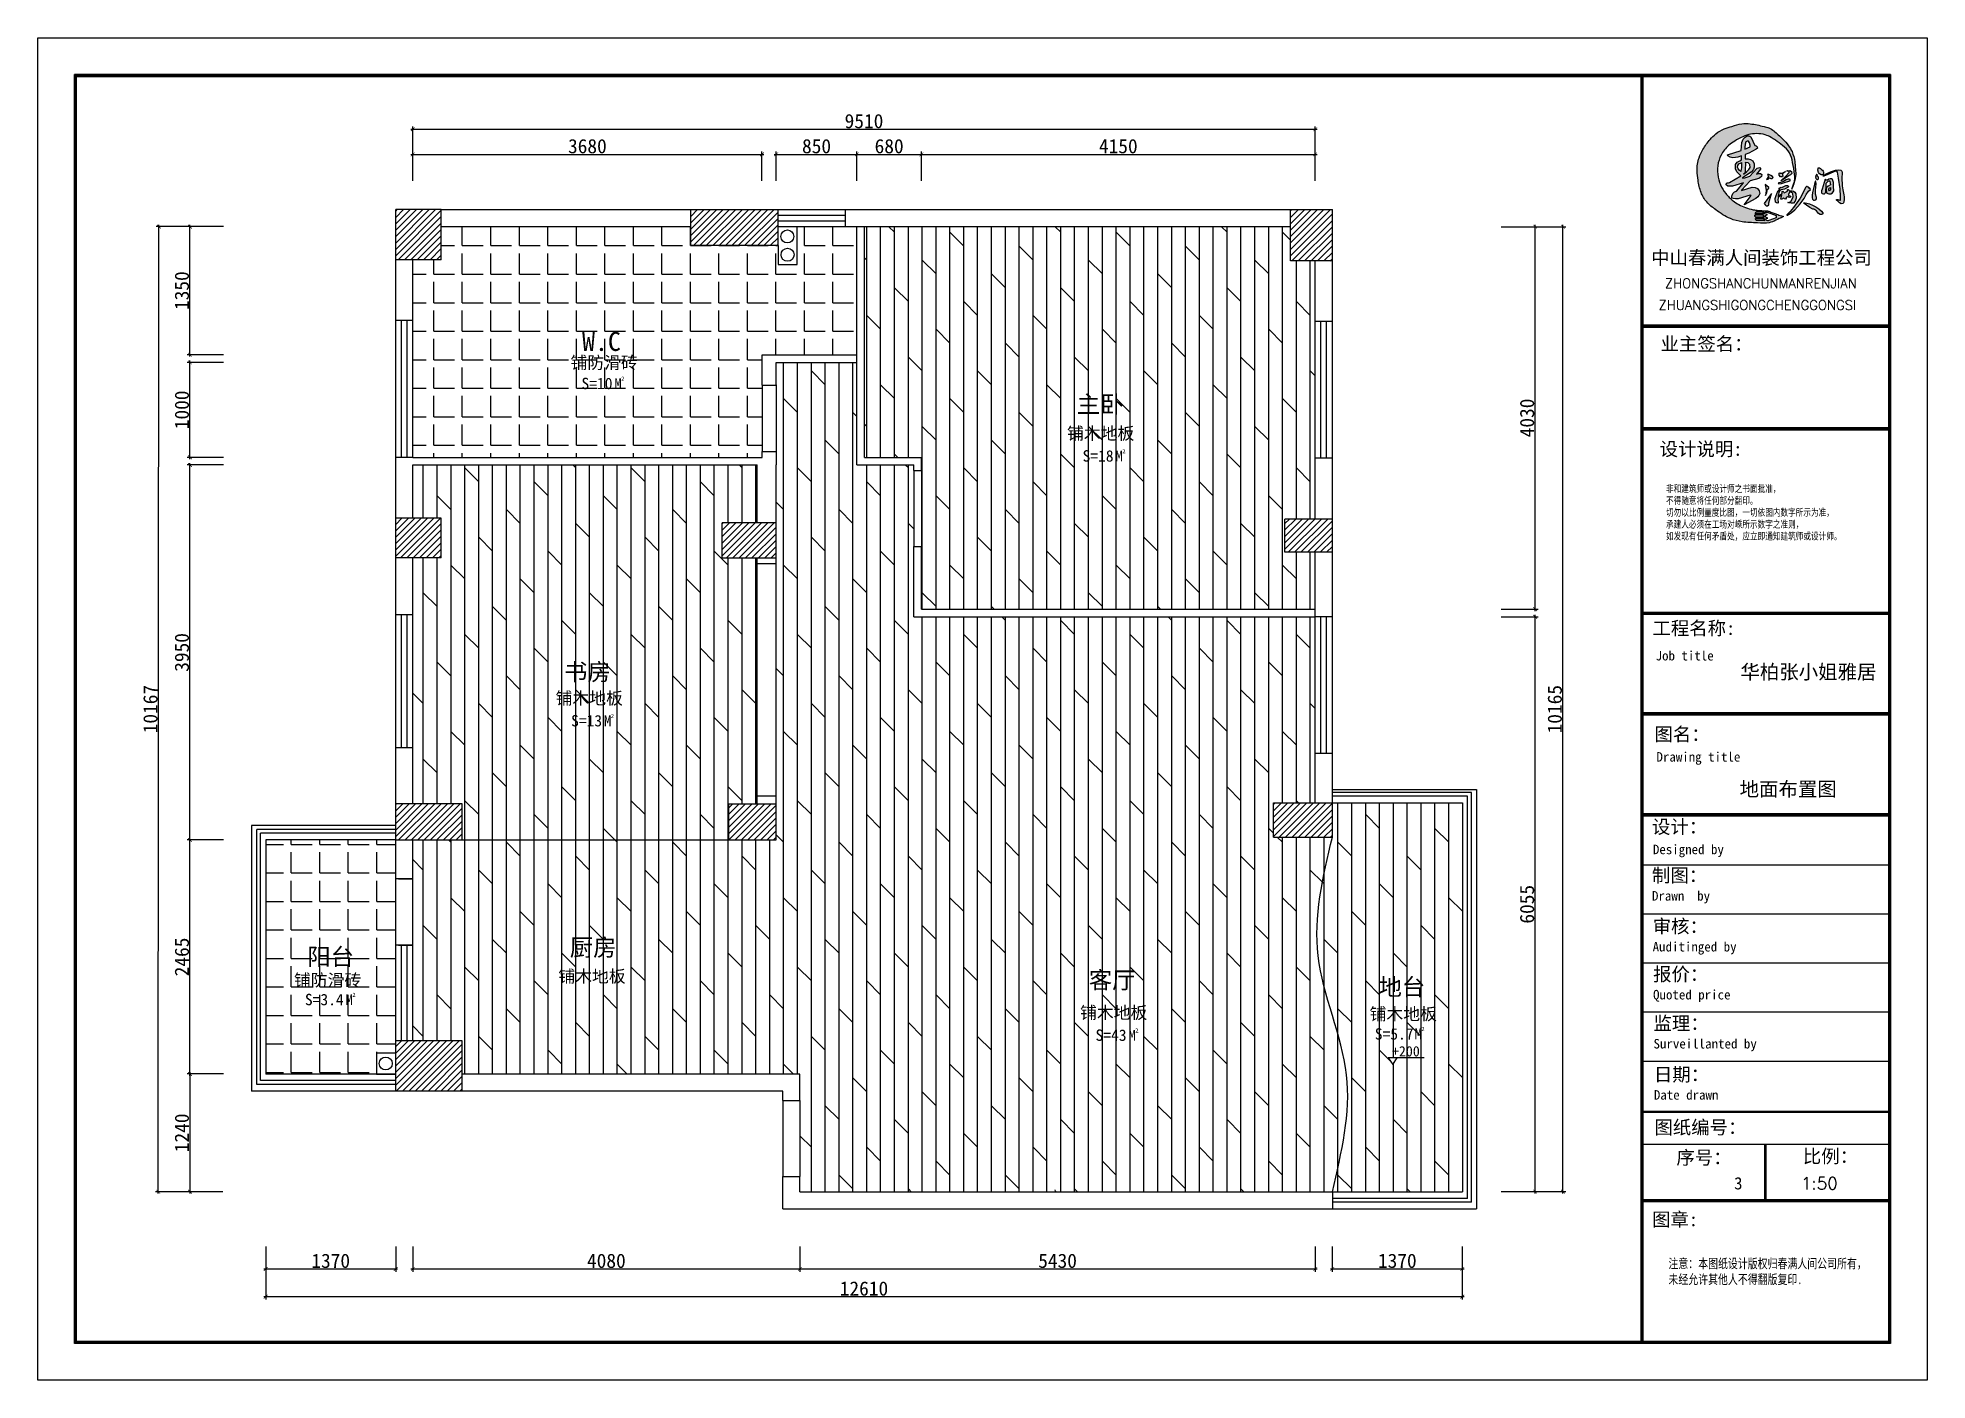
# Model space of a CAD drawing. Header units: millimetres. Extents: x 71641 to 191108, y -23091 to 29972.
# Drawn here: x 111463 to 131374, y -1139 to 13003 of the extents above; entities that cross this region are included whole.
import ezdxf

# ---------------------------------------------------------------- set-up
doc = ezdxf.new("R2010")
doc.units = ezdxf.units.MM
doc.layers.add('00', color=1, linetype='Continuous')
doc.layers.add('家', color=1, linetype='Continuous')
doc.styles.add('2121212', font='SIMFANG.TTF', dxfattribs={"height": 180})
doc.styles.add('50', font='SimSun.ttf', dxfattribs={"height": 150})
doc.styles.add('60', font='SimSun.ttf', dxfattribs={"height": 180})
doc.styles.add('ROMAND', font='romand.shx', dxfattribs={"height": 100})
doc.styles.get("Standard").update_dxf_attribs({"font": 'SimSun.ttf', "height": 150})
doc.styles.add('STYLE-50B', font='SimSun.ttf', dxfattribs={"width": 0.766, "height": 150})
doc.dimstyles.new('50', dxfattribs={"dimscale": 0, "dimtxt": 150, "dimasz": 40, "dimexe": 30, "dimexo": 30, "dimgap": 10, "dimtad": 1, "dimdec": 0, "dimzin": 4, "dimdsep": 46, "dimtxsty": '50', "dimblk": 'ARCHTICK', "dimcen": 40, "dimdle": 20, "dimclrd": 8, "dimclre": 8, "dimclrt": 2, "dimadec": 0, "dimazin": 0, "dimtfac": 1, "dimtdec": 0, "dimtmove": 2, "dimatfit": 3, "dimldrblk": 'DOT', "dimfxl": 0, "dimtolj": 1, "dimtzin": 0, "dimlwd": -1, "dimarcsym": 0})
pattern_1 = [(45, (24429.47, 31906.157), (-33.67596, 33.67596), [])]
pattern_2 = [(0, (0, 0), (0, 300.355), [218.44, -81.915]), (90, (0, 0), (-300.355, 2e-14), [218.44, -81.915])]

msp = doc.modelspace()

# ---------------------------------------------------------------- texts
at = {"color": 8, "insert": (117199, 9903.8), "char_height": 200, "width": 1348.118, "attachment_point": 1}
msp.add_mtext('{\\f宋体|b0|i0|c134|p2;\\C2;W.C}', dxfattribs=at)
at = {"attachment_point": 1}
for s, insert, char_height, width in [('{\\f宋体|b0|i0|c134|p2;\\C2;铺防滑砖}', (117077.1, 9646.3, 0), 130, 2366.703), ('{\\fSimSun|b0|i0|c134|p2;\\C2;主卧}', (122413, 9232.5, 0), 180, 1146.095), ('{\\f宋体|b0|i0|c134|p2;\\C2;铺木地板}', (122309.7, 8900.4, 0), 130, 2366.703), ('{\\fSimSun|b0|i0|c134|p2;\\C2;书房}', (117010.3, 6413.1, 0), 180, 1146.095), ('{\\f宋体|b0|i0|c134|p2;\\C2;铺木地板}', (116919.7, 6110.9, 0), 130, 2366.703), ('{\\fSimSun|b0|i0|c134|p2;\\C2;阳台}', (114304.7, 3412.1), 180, 1146.095), ('{\\fSimSun|b0|i0|c134|p2;\\C2;厨房}', (117070.2, 3510.5), 180, 1146.095), ('{\\f宋体|b0|i0|c134|p2;\\C2;铺木地板}', (116949, 3181, 0), 130, 2366.703), ('{\\f宋体|b0|i0|c134|p2;\\C2;客厅}', (122539.8, 3166.5), 180, 1146.095), ('{\\f宋体|b0|i0|c134|p2;\\C2;铺防滑砖}', (114162.8, 3140, 0), 130, 2366.703), ('{\\fSimSun|b0|i0|c134|p2;\\C2;地台}', (125592.7, 3094.3, 0), 180, 1146.095), ('{\\f宋体|b0|i0|c134|p2;\\C2;铺木地板}', (122446.6, 2798.2, 0), 130, 2366.703), ('{\\f宋体|b0|i0|c134|p2;\\C2;铺木地板}', (125498.2, 2785.1, 0), 130, 2366.703)]:
    msp.add_mtext(s, dxfattribs=dict(at, insert=insert, char_height=char_height, width=width))
at = {"color": 2, "char_height": 120, "attachment_point": 6, "style": '50'}
for s, insert in [('S=10', (117519.6, 9360.5)), ('S=18', (122800, 8597.1, 0)), ('S=13', (117410, 5807.7, 0)), ('S=3.4', (114686.6, 2870.2)), ('S=43', (122936.9, 2494.9, 0)), ('S=5.7', (125961.3, 2508.1, 0))]:
    msp.add_mtext(s, dxfattribs=dict(at, insert=insert))
at = {"color": 2, "insert": (126027.2, 2380.4), "char_height": 108, "width": 653.62, "attachment_point": 3, "style": '60'}
msp.add_mtext('+200', dxfattribs=at)
at = {"layer": '00', "color": 8, "lineweight": -2, "style": 'ROMAND'}
for s, p in [('ZHONGSHANCHUNMANRENJIAN', (128609.7, 10365.4)), ('ZHUANGSHIGONGCHENGGONGSI', (128543.2, 10136.7))]:
    msp.add_text(s, height=101.26, dxfattribs=at).set_placement(p)
at = {"layer": '00', "color": 8, "lineweight": -2, "attachment_point": 1, "style": '2121212'}
for s, insert, char_height, width in [('{\\f宋体|b0|i0|c134|p2;中山春满人间装饰工程公司}', (128464.8, 10757.2, 0), 142.12, 2652.368), ('{\\f宋体|b0|i0|c134|p2;业主签名：}', (128564.1, 9849.5, 0), 142.12, 2109.278), ('{\\f宋体|b0|i0|c134|p2;设计说明:}', (128554.8, 8741.8, 0), 142.12, 2109.278), ('{\\f宋体|b0|i0|c134|p2;工程名称:}', (128478.9, 6854.1, 0), 142.12, 2109.278), ('{\\f宋体|b0|i0|c134|p2;Job title}', (128512.5, 6543.4, 0), 100, 2109.278), ('{\\fSimSun|b0|i0|c134|p2;\\C2;华柏张小姐雅居}', (129406.6, 6397.9, 0), 150, 2109.278), ('{\\f宋体|b0|i0|c134|p2;图名：}', (128500.1, 5736.8, 0), 142.12, 2109.278), ('{\\f宋体|b0|i0|c134|p2;Drawing title}', (128521.3, 5477.9, 0), 100, 2109.278), ('{\\fSimSun|b0|i0|c134|p2;\\C2;地面布置图}', (129397.9, 5163.3, 0), 150, 2109.278), ('{\\f宋体|b0|i0|c134|p2;设计：}', (128474.2, 4762.2, 0), 142.12, 2109.278), ('{\\f宋体|b0|i0|c134|p2;Designed by}', (128483.5, 4502.7, 0), 100, 2109.278), ('{\\f宋体|b0|i0|c134|p2;制图：\\P\\H0.7036x;Drawn  by}', (128473.9, 4250.6, 0), 142.12, 2109.278), ('{\\f宋体|b0|i0|c134|p2;审核：\\P\\H0.7036x;Auditinged by }', (128481.1, 3714.4, 0), 142.12, 2109.278), ('{\\f宋体|b0|i0|c134|p2;报价：\\P\\H0.7036x;Quoted price}', (128485.5, 3209.4, 0), 142.12, 2109.278), ('{\\f宋体|b0|i0|c134|p2;监理：\\P\\H0.7036x;Surveillanted by}', (128490.2, 2692.6, 0), 142.12, 2109.278), ('{\\f宋体|b0|i0|c134|p2;日期：\\P\\H0.7036x;Date drawn}', (128493.9, 2153.6, 0), 142.12, 2109.278), ('{\\f宋体|b0|i0|c134|p2;图纸编号：}', (128499.6, 1596.3, 0), 142.12, 2109.278), ('{\\f宋体|b0|i0|c134|p2;序号：}', (128731.4, 1277.9, 0), 142.12, 2109.278), ('{\\f宋体|b0|i0|c134|p2;比例：}', (130063.8, 1291.9, 0), 142.12, 2109.278), ('{\\C2;3}', (129340.1, 1000.5), 129.2, 697.333), ('{\\Fromand.shx;\\C2;1:50}', (130044.2, 1000.5), 129.2, 697.333), ('{\\f宋体|b0|i0|c134|p2;图章\\f宋体|b0|i0|c0|p2;:}', (128474.4, 625.4, 0), 142.12, 2109.278)]:
    msp.add_mtext(s, dxfattribs=dict(at, insert=insert, char_height=char_height, width=width))
at = {"layer": '家', "color": 8, "lineweight": -2, "width": 2109.278, "attachment_point": 1, "style": 'STYLE-50B'}
for s, insert, char_height in [('非和建筑师或设计师之书面批准，\\P不得随意将任何部分翻印。\\P切勿以比例量度比图，一切依图内数字所示为准，\\P承建人必须在工场对嵊所示数字之准则，\\P如发现有任何矛盾处，应立即通知建筑师或设计师。', (128621.6, 8290.6, 0), 75), ('注意：本图纸设计版权归春满人间公司所有，未经允许其他人不得翻版复印{\\f宋体|b0|i0|c0|p2;.}', (128647.5, 140.7, 0), 100)]:
    msp.add_mtext(s, dxfattribs=dict(at, insert=insert, char_height=char_height))

# ---------------------------------------------------------------- blocks, each defined once
blk = doc.blocks.new('_ARCHTICK')
at = {"color": 0, "linetype": 'ByBlock', "const_width": 0.15}
blk.add_lwpolyline([(-0.5, -0.5), (0.5, 0.5)], dxfattribs=at)
blk = doc.blocks.new('*D53')
at = {"color": 8, "lineweight": -2}
for p, q in [((113419, 8503), (113037, 8503)), ((113419, 4553), (113037, 4553))]:
    blk.add_line(p, q, dxfattribs=at)
at = {"color": 8}
blk.add_line((113067, 4533), (113067, 8523), dxfattribs=at)
at = {"layer": 'Defpoints', "color": 0}
for p in [(113067, 8503), (113449, 8503), (113449, 4553)]:
    blk.add_point(p, dxfattribs=at)
at = {"color": 8, "xscale": 40, "yscale": 40, "zscale": 40}
for p, rotation in [((113067, 8503), 90), ((113067, 4553), 270)]:
    blk.add_blockref('_ARCHTICK', p, dxfattribs=dict(at, rotation=rotation))
at = {"color": 2, "insert": (112982, 6528), "char_height": 150, "attachment_point": 5, "rotation": 90, "style": '50'}
blk.add_mtext('\\A1;3950', dxfattribs=at)
blk = doc.blocks.new('_Dot')
at = {"color": 0, "linetype": 'ByBlock', "lineweight": -2}
blk.add_line((-0.5, 0), (-1, 0), dxfattribs=at)
at = {"color": 0, "linetype": 'ByBlock', "const_width": 0.5}
blk.add_lwpolyline([(-0.25, 0, 1), (0.25, 0, 1)], format="xyb", close=True, dxfattribs=at)
blk = doc.blocks.new('DOT')
at = {"color": 0, "linetype": 'ByBlock'}
blk.add_line((-0.5, 0), (-1, 0), dxfattribs=at)
at = {"color": 0, "linetype": 'ByBlock', "const_width": 0.5}
blk.add_lwpolyline([(-0.25, 0, 1), (0.25, 0, 1)], format="xyb", close=True, dxfattribs=at)
blk = doc.blocks.new('*D41')
at = {"color": 8, "lineweight": -2}
for p, q in [((126883, 11013), (127565, 11013)), ((126883, 848), (127565, 848))]:
    blk.add_line(p, q, dxfattribs=at)
at = {"color": 8}
blk.add_line((127535, 828), (127535, 11033), dxfattribs=at)
at = {"layer": 'Defpoints', "color": 0}
for p in [(126853, 11013), (127535, 11013), (126853, 848)]:
    blk.add_point(p, dxfattribs=at)
at = {"color": 8, "xscale": 40, "yscale": 40, "zscale": 40}
for p, rotation in [((127535, 11013), 90), ((127535, 848), 270)]:
    blk.add_blockref('_ARCHTICK', p, dxfattribs=dict(at, rotation=rotation))
at = {"color": 2, "insert": (127450, 5930), "char_height": 150, "attachment_point": 5, "rotation": 90, "style": '50'}
blk.add_mtext('\\A1;10165', dxfattribs=at)
blk = doc.blocks.new('*D40')
at = {"color": 8, "lineweight": -2}
for p, q in [((126883, 6903), (127273, 6903)), ((126883, 848), (127273, 848))]:
    blk.add_line(p, q, dxfattribs=at)
at = {"color": 8}
blk.add_line((127243, 828), (127243, 6923), dxfattribs=at)
at = {"layer": 'Defpoints', "color": 0}
for p in [(126853, 6903), (127243, 6903), (126853, 848)]:
    blk.add_point(p, dxfattribs=at)
at = {"color": 8, "xscale": 40, "yscale": 40, "zscale": 40}
for p, rotation in [((127243, 6903), 90), ((127243, 848), 270)]:
    blk.add_blockref('_ARCHTICK', p, dxfattribs=dict(at, rotation=rotation))
at = {"color": 2, "insert": (127158, 3875), "char_height": 150, "attachment_point": 5, "rotation": 90, "style": '50'}
blk.add_mtext('\\A1;6055', dxfattribs=at)
blk = doc.blocks.new('*D39')
at = {"color": 8, "lineweight": -2}
for p, q in [((113419, 11014), (112710, 11015)), ((113412, 847), (112703, 847))]:
    blk.add_line(p, q, dxfattribs=at)
at = {"color": 8}
blk.add_line((112733, 827), (112740, 11034), dxfattribs=at)
at = {"layer": 'Defpoints', "color": 0}
for p in [(112740, 11014), (113449, 11014), (113442, 847)]:
    blk.add_point(p, dxfattribs=at)
at = {"color": 8, "xscale": 40, "yscale": 40, "zscale": 40}
for p, rotation in [((112740, 11014), 89.96048899156521), ((112733, 847), 269.9604889915652)]:
    blk.add_blockref('_ARCHTICK', p, dxfattribs=dict(at, rotation=rotation))
at = {"color": 2, "insert": (112651, 5931), "char_height": 150, "attachment_point": 5, "rotation": 89.9605, "style": '50'}
blk.add_mtext('\\A1;10167', dxfattribs=at)
blk = doc.blocks.new('*D42')
at = {"color": 8, "lineweight": -2}
for p, q in [((113865, 270), (113865, -289)), ((126475, 270), (126475, -289))]:
    blk.add_line(p, q, dxfattribs=at)
at = {"color": 8}
blk.add_line((126495, -259), (113845, -259), dxfattribs=at)
at = {"layer": 'Defpoints', "color": 0}
for p in [(113865, 300), (126475, 300), (113865, -259)]:
    blk.add_point(p, dxfattribs=at)
at = {"color": 8, "xscale": 40, "yscale": 40, "zscale": 40}
for p, rotation in [((113865, -259), 179.9999999999972), ((126475, -259), 359.9999999999972)]:
    blk.add_blockref('_ARCHTICK', p, dxfattribs=dict(at, rotation=rotation))
at = {"color": 2, "insert": (120170, -174), "char_height": 150, "attachment_point": 5, "style": '50'}
blk.add_mtext('\\A1;12610', dxfattribs=at)
blk = doc.blocks.new('*D44')
at = {"color": 8, "lineweight": -2}
for p, q in [((115415, 270), (115415, 3)), ((119495, 270), (119495, 3))]:
    blk.add_line(p, q, dxfattribs=at)
at = {"color": 8}
blk.add_line((115395, 33), (119515, 33), dxfattribs=at)
at = {"layer": 'Defpoints', "color": 0}
for p in [(115415, 300), (119495, 300), (119495, 33)]:
    blk.add_point(p, dxfattribs=at)
at = {"color": 8, "xscale": 40, "yscale": 40, "zscale": 40, "rotation": 180}
blk.add_blockref('_ARCHTICK', (115415, 33), dxfattribs=at)
at = {"color": 8, "xscale": 40, "yscale": 40, "zscale": 40}
blk.add_blockref('_ARCHTICK', (119495, 33), dxfattribs=at)
at = {"color": 2, "insert": (117455, 118), "char_height": 150, "attachment_point": 5, "style": '50'}
blk.add_mtext('\\A1;4080', dxfattribs=at)
blk = doc.blocks.new('*D38')
at = {"color": 8, "lineweight": -2}
for p, q in [((113419, 4553), (113037, 4553)), ((113419, 2088), (113037, 2088))]:
    blk.add_line(p, q, dxfattribs=at)
at = {"color": 8}
blk.add_line((113067, 2068), (113067, 4573), dxfattribs=at)
at = {"layer": 'Defpoints', "color": 0}
for p in [(113067, 4553), (113449, 4553), (113449, 2088)]:
    blk.add_point(p, dxfattribs=at)
at = {"color": 8, "xscale": 40, "yscale": 40, "zscale": 40}
for p, rotation in [((113067, 4553), 90), ((113067, 2088), 270)]:
    blk.add_blockref('_ARCHTICK', p, dxfattribs=dict(at, rotation=rotation))
at = {"color": 2, "insert": (112982, 3320), "char_height": 150, "attachment_point": 5, "rotation": 90, "style": '50'}
blk.add_mtext('\\A1;2465', dxfattribs=at)
blk = doc.blocks.new('*D46')
at = {"color": 8, "lineweight": -2}
for p, q in [((113419, 2087), (113037, 2087)), ((113412, 847), (113037, 847))]:
    blk.add_line(p, q, dxfattribs=at)
at = {"color": 8}
blk.add_line((113067, 2107), (113067, 827), dxfattribs=at)
at = {"layer": 'Defpoints', "color": 0}
for p in [(113449, 2087), (113067, 847), (113442, 847)]:
    blk.add_point(p, dxfattribs=at)
at = {"color": 8, "xscale": 40, "yscale": 40, "zscale": 40}
for p, rotation in [((113067, 2087), 90), ((113067, 847), 270)]:
    blk.add_blockref('_ARCHTICK', p, dxfattribs=dict(at, rotation=rotation))
at = {"color": 2, "insert": (112982, 1467), "char_height": 150, "attachment_point": 5, "rotation": 90, "style": '50'}
blk.add_mtext('\\A1;1240', dxfattribs=at)
blk = doc.blocks.new('*D45')
at = {"color": 8, "lineweight": -2}
for p, q in [((113865, 270), (113865, 3)), ((115235, 270), (115235, 3))]:
    blk.add_line(p, q, dxfattribs=at)
at = {"color": 8}
blk.add_line((113845, 33), (115255, 33), dxfattribs=at)
at = {"layer": 'Defpoints', "color": 0}
for p in [(113865, 300), (115235, 300), (115235, 33)]:
    blk.add_point(p, dxfattribs=at)
at = {"color": 8, "xscale": 40, "yscale": 40, "zscale": 40, "rotation": 180}
blk.add_blockref('_ARCHTICK', (113865, 33), dxfattribs=at)
at = {"color": 8, "xscale": 40, "yscale": 40, "zscale": 40}
blk.add_blockref('_ARCHTICK', (115235, 33), dxfattribs=at)
at = {"color": 2, "insert": (114550, 118), "char_height": 150, "attachment_point": 5, "style": '50'}
blk.add_mtext('\\A1;1370', dxfattribs=at)
blk = doc.blocks.new('*D47')
at = {"color": 8, "lineweight": -2}
for p, q in [((119495, 270), (119495, 3)), ((124925, 270), (124925, 3))]:
    blk.add_line(p, q, dxfattribs=at)
at = {"color": 8}
blk.add_line((119475, 33), (124945, 33), dxfattribs=at)
at = {"layer": 'Defpoints', "color": 0}
for p in [(119495, 300), (124925, 300), (124925, 33)]:
    blk.add_point(p, dxfattribs=at)
at = {"color": 8, "xscale": 40, "yscale": 40, "zscale": 40, "rotation": 180}
blk.add_blockref('_ARCHTICK', (119495, 33), dxfattribs=at)
at = {"color": 8, "xscale": 40, "yscale": 40, "zscale": 40}
blk.add_blockref('_ARCHTICK', (124925, 33), dxfattribs=at)
at = {"color": 2, "insert": (122210, 118), "char_height": 150, "attachment_point": 5, "style": '50'}
blk.add_mtext('\\A1;5430', dxfattribs=at)
blk = doc.blocks.new('*D43')
at = {"color": 8, "lineweight": -2}
for p, q in [((125105, 270), (125105, 3)), ((126475, 270), (126475, 3))]:
    blk.add_line(p, q, dxfattribs=at)
at = {"color": 8}
blk.add_line((125085, 33), (126495, 33), dxfattribs=at)
at = {"layer": 'Defpoints', "color": 0}
for p in [(125105, 300), (126475, 300), (126475, 33)]:
    blk.add_point(p, dxfattribs=at)
at = {"color": 8, "xscale": 40, "yscale": 40, "zscale": 40, "rotation": 180}
blk.add_blockref('_ARCHTICK', (125105, 33), dxfattribs=at)
at = {"color": 8, "xscale": 40, "yscale": 40, "zscale": 40}
blk.add_blockref('_ARCHTICK', (126475, 33), dxfattribs=at)
at = {"color": 2, "insert": (125790, 118), "char_height": 150, "attachment_point": 5, "style": '50'}
blk.add_mtext('\\A1;1370', dxfattribs=at)
blk = doc.blocks.new('*D51')
at = {"color": 8}
blk.add_line((115395, 12039), (124945, 12039), dxfattribs=at)
at = {"color": 8, "lineweight": -2}
for p, q in [((115415, 11496), (115415, 12069)), ((124925, 11496), (124925, 12069))]:
    blk.add_line(p, q, dxfattribs=at)
at = {"layer": 'Defpoints', "color": 0}
for p in [(124925, 12039), (115415, 11466), (124925, 11466)]:
    blk.add_point(p, dxfattribs=at)
at = {"color": 8, "xscale": 40, "yscale": 40, "zscale": 40, "rotation": 180}
blk.add_blockref('_ARCHTICK', (115415, 12039), dxfattribs=at)
at = {"color": 8, "xscale": 40, "yscale": 40, "zscale": 40}
blk.add_blockref('_ARCHTICK', (124925, 12039), dxfattribs=at)
at = {"color": 2, "insert": (120170, 12124), "char_height": 150, "attachment_point": 5, "style": '50'}
blk.add_mtext('\\A1;9510', dxfattribs=at)
blk = doc.blocks.new('*D50')
at = {"color": 8}
blk.add_line((115395, 11775), (119115, 11775), dxfattribs=at)
at = {"color": 8, "lineweight": -2}
for p, q in [((115415, 11496), (115415, 11805)), ((119095, 11496), (119095, 11805))]:
    blk.add_line(p, q, dxfattribs=at)
at = {"layer": 'Defpoints', "color": 0}
for p in [(119095, 11775), (115415, 11466), (119095, 11466)]:
    blk.add_point(p, dxfattribs=at)
at = {"color": 8, "xscale": 40, "yscale": 40, "zscale": 40, "rotation": 180}
blk.add_blockref('_ARCHTICK', (115415, 11775), dxfattribs=at)
at = {"color": 8, "xscale": 40, "yscale": 40, "zscale": 40}
blk.add_blockref('_ARCHTICK', (119095, 11775), dxfattribs=at)
at = {"color": 2, "insert": (117255, 11860), "char_height": 150, "attachment_point": 5, "style": '50'}
blk.add_mtext('\\A1;3680', dxfattribs=at)
blk = doc.blocks.new('*D49')
at = {"color": 8}
blk.add_line((120755, 11775), (124945, 11775), dxfattribs=at)
at = {"color": 8, "lineweight": -2}
for p, q in [((120775, 11526), (120775, 11805)), ((124925, 11496), (124925, 11805))]:
    blk.add_line(p, q, dxfattribs=at)
at = {"layer": 'Defpoints', "color": 0}
for p in [(124925, 11775), (120775, 11496), (124925, 11466)]:
    blk.add_point(p, dxfattribs=at)
at = {"color": 8, "xscale": 40, "yscale": 40, "zscale": 40, "rotation": 180}
blk.add_blockref('_ARCHTICK', (120775, 11775), dxfattribs=at)
at = {"color": 8, "xscale": 40, "yscale": 40, "zscale": 40}
blk.add_blockref('_ARCHTICK', (124925, 11775), dxfattribs=at)
at = {"color": 2, "insert": (122850, 11860), "char_height": 150, "attachment_point": 5, "style": '50'}
blk.add_mtext('\\A1;4150', dxfattribs=at)
blk = doc.blocks.new('*D48')
at = {"color": 8}
blk.add_line((120075, 11775), (120795, 11775), dxfattribs=at)
at = {"color": 8, "lineweight": -2}
for p, q in [((120095, 11496), (120095, 11805)), ((120775, 11496), (120775, 11805))]:
    blk.add_line(p, q, dxfattribs=at)
at = {"layer": 'Defpoints', "color": 0}
for p in [(120775, 11775), (120095, 11466), (120775, 11466)]:
    blk.add_point(p, dxfattribs=at)
at = {"color": 8, "xscale": 40, "yscale": 40, "zscale": 40, "rotation": 180}
blk.add_blockref('_ARCHTICK', (120095, 11775), dxfattribs=at)
at = {"color": 8, "xscale": 40, "yscale": 40, "zscale": 40}
blk.add_blockref('_ARCHTICK', (120775, 11775), dxfattribs=at)
at = {"color": 2, "insert": (120435, 11860), "char_height": 150, "attachment_point": 5, "style": '50'}
blk.add_mtext('\\A1;680', dxfattribs=at)
blk = doc.blocks.new('*D52')
at = {"color": 8}
blk.add_line((119225, 11775), (120115, 11775), dxfattribs=at)
at = {"color": 8, "lineweight": -2}
for p, q in [((119245, 11496), (119245, 11805)), ((120095, 11496), (120095, 11805))]:
    blk.add_line(p, q, dxfattribs=at)
at = {"layer": 'Defpoints', "color": 0}
for p in [(120095, 11775), (119245, 11466), (120095, 11466)]:
    blk.add_point(p, dxfattribs=at)
at = {"color": 8, "xscale": 40, "yscale": 40, "zscale": 40, "rotation": 180}
blk.add_blockref('_ARCHTICK', (119245, 11775), dxfattribs=at)
at = {"color": 8, "xscale": 40, "yscale": 40, "zscale": 40}
blk.add_blockref('_ARCHTICK', (120095, 11775), dxfattribs=at)
at = {"color": 2, "insert": (119670, 11860), "char_height": 150, "attachment_point": 5, "style": '50'}
blk.add_mtext('\\A1;850', dxfattribs=at)
blk = doc.blocks.new('errerer')
at = {"lineweight": -2}
h = blk.add_hatch(color=8, dxfattribs=at)
edge = h.paths.add_edge_path()
edge.add_spline(control_points=[(171486, 68737), (171467, 68746), (171423, 68767), (171344, 68819), (171262, 68901), (171214, 68977), (171196, 69017), (171195, 69019)], knot_values=[22078.908695, 22078.908695, 22078.908695, 22078.908695, 22412.037046, 22864.417059, 23573.352389, 24248.663515, 24278.339872, 24278.339872, 24278.339872, 24278.339872], degree=3, periodic=0)
edge.add_line((171195, 69019), (170931, 68989))
edge.add_spline(control_points=[(170931, 68989), (170936, 68965), (170956, 68897), (171020, 68790), (171154, 68684), (171300, 68586), (171426, 68553), (171480, 68546), (171485, 68545)], knot_values=[12526.980967, 12526.980967, 12526.980967, 12526.980967, 12912.76376, 13656.443057, 14467.926065, 15619.199217, 16432.672519, 16505.49519, 16505.49519, 16505.49519, 16505.49519], degree=3, periodic=0)
edge.add_line((171485, 68545), (171486, 68737))
edge = h.paths.add_edge_path()
edge.add_spline(control_points=[(171195, 69019), (171178, 69060), (171154, 69151), (171162, 69292), (171203, 69396), (171239, 69445), (171248, 69456)], knot_values=[24278.339872, 24278.339872, 24278.339872, 24278.339872, 24990.75798, 25753.853245, 26502.771788, 26725.483087, 26725.483087, 26725.483087, 26725.483087], degree=3, periodic=0)
edge.add_line((171248, 69456), (171073, 69595))
edge.add_spline(control_points=[(171073, 69595), (171071, 69593), (171034, 69552), (170977, 69477), (170916, 69344), (170894, 69209), (170912, 69085), (170924, 69017), (170931, 68989)], knot_values=[9052.726852, 9052.726852, 9052.726852, 9052.726852, 9101.944213, 9929.860353, 10544.164147, 11423.717054, 12065.484855, 12526.980967, 12526.980967, 12526.980967, 12526.980967], degree=3, periodic=0)
edge.add_line((170931, 68989), (171195, 69019))
edge = h.paths.add_edge_path()
edge.add_spline(control_points=[(171248, 69456), (171273, 69488), (171329, 69540), (171404, 69584), (171477, 69621), (171552, 69653), (171652, 69666), (171717, 69658), (171747, 69650)], knot_values=[26725.483087, 26725.483087, 26725.483087, 26725.483087, 27368.223838, 27920.784045, 28117.800611, 28678.884262, 29205.082751, 29708.300033, 29708.300033, 29708.300033, 29708.300033], degree=3, periodic=0)
edge.add_line((171747, 69650), (171772, 69746))
edge.add_spline(control_points=[(171772, 69746), (171764, 69748), (171697, 69763), (171598, 69788), (171458, 69792), (171352, 69753), (171238, 69725), (171145, 69670), (171094, 69619), (171073, 69595)], knot_values=[5035.937639, 5035.937639, 5035.937639, 5035.937639, 5168.823273, 6115.22021, 6678.484335, 7362.56903, 7901.570556, 8555.150084, 9052.726852, 9052.726852, 9052.726852, 9052.726852], degree=3, periodic=0)
edge.add_line((171073, 69595), (171248, 69456))
edge = h.paths.add_edge_path()
edge.add_spline(control_points=[(171747, 69650), (171753, 69649), (171784, 69640), (171834, 69619), (171906, 69571), (171987, 69510), (172082, 69425), (172112, 69287), (172131, 69183), (172137, 69111), (172135, 69068), (172130, 69039), (172090, 68942), (172100, 68962), (172113, 68990), (172134, 69050), (172154, 69142), (172143, 69228), (172137, 69326), (172112, 69422), (172056, 69519), (171992, 69586), (171911, 69662), (171845, 69725), (171785, 69743), (171772, 69746)], knot_values=[29708.300033, 29708.300033, 29708.300033, 29708.300033, 29797.016202, 30219.334531, 30576.066107, 31166.961224, 31854.609826, 32527.805429, 33346.145394, 33558.688985, 33686.826136, 33998.293275, 34349.980564, 34349.980564, 34349.980564, 34833.989407, 35367.457213, 35826.6748, 36215.832047, 36925.939156, 37388.482191, 37988.741176, 38391.375961, 39174.849041, 39385.918203, 39385.918203, 39385.918203, 39385.918203], degree=3, periodic=0)
edge.add_line((171772, 69746), (171747, 69650))
h = blk.add_hatch(color=8, dxfattribs=at)
h.paths.add_polyline_path([(171606, 69317), (171579, 69336), (171549, 69343), (171511, 69343), (171509, 69400), (171554, 69415), (171648, 69464), (171664, 69476), (171662, 69497), (171650, 69507), (171632, 69511), (171582, 69620), (171570, 69630), (171554, 69634), (171535, 69632), (171509, 69617), (171483, 69591), (171469, 69549), (171462, 69500), (171461, 69448), (171287, 69393), (171291, 69381), (171320, 69363), (171353, 69356), (171386, 69360), (171419, 69365), (171462, 69381), (171462, 69329), (171442, 69320), (171409, 69301), (171389, 69273), (171386, 69246), (171388, 69218), (171403, 69181), (171433, 69148), (171455, 69128), (171313, 69044), (171299, 69041), (171282, 69039), (171270, 69029), (171270, 69013), (171291, 68999), (171310, 68996), (171327, 68996), (171348, 68999), (171488, 69041), (171398, 68933), (171376, 68928), (171353, 68906), (171341, 68871), (171341, 68848), (171358, 68840), (171386, 68838), (171421, 68838), (171573, 68883), (171586, 68881), (171587, 68878), (171499, 68762), (171645, 68843), (171669, 68864), (171683, 68880), (171693, 68904), (171688, 68939), (171664, 68968), (171634, 68982), (171598, 68985), (171462, 68944), (171462, 68946), (171572, 69065), (171683, 69096), (171697, 69103), (171716, 69119), (171719, 69145), (171705, 69159), (171684, 69159), (171653, 69148), (171704, 69213), (171705, 69226), (171695, 69232), (171678, 69230), (171662, 69226), (171568, 69124), (171504, 69105), (171474, 69100), (171474, 69103), (171528, 69138), (171584, 69176), (171613, 69209), (171625, 69239), (171625, 69278)])
h.paths.add_polyline_path([(171570, 69272), (171572, 69235), (171554, 69209), (171525, 69181), (171507, 69166), (171501, 69157), (171487, 69148), (171507, 69166), (171509, 69169), (171511, 69192), (171513, 69301), (171513, 69299), (171549, 69291)], flags=16)
h.paths.add_polyline_path([(171462, 69233), (171461, 69209), (171455, 69192), (171454, 69185), (171433, 69199), (171421, 69218), (171414, 69239), (171417, 69258), (171431, 69278), (171457, 69292), (171464, 69298)], flags=16)
h.paths.add_polyline_path([(171507, 69464), (171506, 69492), (171509, 69528), (171520, 69559), (171533, 69565), (171551, 69565), (171565, 69547), (171572, 69514), (171573, 69493)], flags=16)
h = blk.add_hatch(color=8, dxfattribs=at)
h.paths.add_polyline_path([(172061, 69063), (172078, 69067), (172080, 69079), (172078, 69081), (172064, 69088), (172052, 69088), (172028, 69079), (171995, 69058), (171955, 69044), (171941, 69041), (171934, 69041), (171929, 69037), (171934, 69029), (171969, 69031), (172009, 69043)])
h.paths.add_polyline_path([(172021, 69121), (171960, 69065), (171973, 69069), (172066, 69133), (172084, 69140), (172099, 69159), (172096, 69185), (172075, 69195), (172044, 69191), (172037, 69187), (172066, 69185), (172066, 69169)])
h.paths.add_polyline_path([(171955, 69117), (171973, 69114), (171983, 69115), (171985, 69129), (171981, 69140), (171983, 69152), (171993, 69162), (172021, 69185), (171976, 69164), (171969, 69162), (171953, 69162), (171946, 69166), (171938, 69161), (171940, 69135)])
h.paths.add_polyline_path([(171834, 69133), (171809, 69145), (171792, 69145), (171802, 69128), (171804, 69119), (171780, 69084), (171799, 69088), (171818, 69105), (171835, 69093), (171849, 69093), (171861, 69102), (171863, 69109), (171855, 69122)])
h.paths.add_polyline_path([(171761, 69017), (171761, 69015), (171775, 68949), (171775, 68939), (171773, 68913), (171766, 68878), (171783, 68916), (171792, 68958), (171806, 68965), (171809, 68973), (171808, 68980)])
h.paths.add_polyline_path([(171750, 68779), (171764, 68762), (171775, 68750), (171790, 68748), (171808, 68760), (171808, 68786), (171841, 68907)])
h.paths.add_polyline_path([(172054, 68987), (172059, 68999), (172044, 69006), (172023, 69006), (171997, 68992), (171973, 68982), (171964, 68985), (171938, 68973), (171941, 68965), (171952, 68958), (171948, 68952), (171940, 68951), (171920, 68923), (171900, 68880), (171891, 68842), (171893, 68795), (171907, 68786), (171922, 68784), (171929, 68789), (171927, 68805), (171924, 68819), (171926, 68854), (171973, 68890), (171966, 68859), (171960, 68833), (171973, 68835), (171981, 68836), (171995, 68852), (172007, 68836), (172023, 68833), (172031, 68840), (172026, 68850), (172033, 68855), (172045, 68862), (172051, 68868), (172059, 68859), (172070, 68854), (172085, 68857), (172089, 68864), (172084, 68871), (172075, 68874), (172056, 68881), (172059, 68894), (172070, 68920), (172092, 68920), (172111, 68904), (172117, 68861), (172106, 68833), (172087, 68805), (172068, 68795), (172051, 68791), (172061, 68786), (172090, 68781), (172122, 68784), (172144, 68810), (172155, 68847), (172151, 68902), (172139, 68921), (172120, 68933), (172104, 68939), (172071, 68939), (172066, 68947), (172054, 68956), (172044, 68954), (172044, 68949), (172044, 68935), (172004, 68914), (172000, 68923), (171985, 68935), (171979, 68930), (171979, 68923), (171979, 68906), (171945, 68883), (171927, 68866), (171929, 68878), (171934, 68913), (171950, 68942), (171964, 68952), (172005, 68959)])
h = blk.add_hatch(color=8, dxfattribs=at)
h.paths.add_polyline_path([(172162, 68785), (172122, 68729), (172077, 68677), (172041, 68639), (172038, 68637), (172035, 68633), (172044, 68632), (172059, 68639), (172090, 68659), (172137, 68700), (172173, 68736), (172207, 68776), (172255, 68842), (172283, 68893), (172312, 68934), (172334, 68954), (172332, 68960), (172306, 68986), (172298, 68989), (172294, 68992), (172285, 68992), (172278, 68987), (172272, 68979), (172243, 68917), (172204, 68848)])
h.paths.add_polyline_path([(172323, 68773), (172289, 68781), (172267, 68785), (172252, 68785), (172252, 68782), (172255, 68779), (172287, 68757), (172328, 68728), (172366, 68708), (172378, 68706), (172388, 68701), (172410, 68684), (172439, 68654), (172456, 68639), (172471, 68638), (172480, 68639), (172490, 68647), (172491, 68660), (172476, 68680), (172440, 68713), (172405, 68737), (172363, 68759)])
h.paths.add_polyline_path([(172358, 68852), (172363, 68835), (172374, 68822), (172387, 68821), (172402, 68827), (172411, 68837), (172411, 68853), (172401, 68898), (172398, 68938), (172405, 68988), (172409, 69021), (172409, 69037), (172405, 69052), (172401, 69060), (172397, 69063), (172393, 69061), (172385, 69024), (172374, 68967), (172366, 68935), (172358, 68890)])
h.paths.add_polyline_path([(172438, 69106), (172432, 69115), (172422, 69126), (172423, 69136), (172421, 69142), (172417, 69146), (172411, 69143), (172409, 69138), (172404, 69131), (172399, 69116), (172403, 69095), (172414, 69083), (172428, 69082), (172439, 69091)])
h.paths.add_polyline_path([(172436, 69171), (172449, 69153), (172470, 69142), (172485, 69140), (172497, 69145), (172501, 69158), (172501, 69179), (172497, 69187), (172487, 69201), (172473, 69208), (172463, 69220), (172451, 69229), (172441, 69230), (172441, 69228), (172434, 69229), (172431, 69222), (172430, 69199)])
h.paths.add_polyline_path([(172691, 69100), (172709, 68966), (172716, 68868), (172715, 68822), (172706, 68819), (172683, 68828), (172669, 68829), (172660, 68827), (172685, 68804), (172701, 68785), (172724, 68773), (172747, 68777), (172759, 68794), (172762, 68834), (172761, 68864), (172757, 68888), (172743, 68951), (172738, 69002), (172733, 69108), (172736, 69158), (172736, 69179), (172731, 69189), (172718, 69198), (172691, 69203), (172652, 69201), (172589, 69180), (172525, 69149), (172499, 69133), (172492, 69125), (172504, 69126), (172526, 69134), (172652, 69187), (172663, 69188), (172669, 69188), (172676, 69173)])
h.paths.add_polyline_path([(172535, 69034), (172543, 69045), (172561, 69061), (172570, 69065), (172577, 69065), (172582, 69059), (172586, 69034), (172588, 69013), (172559, 68999), (172538, 68982), (172533, 68967), (172533, 68938), (172544, 68911), (172569, 68899), (172593, 68901), (172614, 68914), (172629, 68940), (172628, 68992), (172625, 69042), (172613, 69082), (172601, 69090), (172586, 69091), (172569, 69085), (172549, 69075), (172537, 69068), (172532, 69078), (172527, 69083), (172520, 69081), (172518, 69078), (172515, 69069), (172510, 69043), (172485, 68960), (172477, 68940), (172475, 68925), (172477, 68915), (172485, 68905), (172500, 68902), (172514, 68902), (172523, 68909), (172528, 68925), (172530, 68952), (172533, 68979)])
h.paths.add_polyline_path([(172572, 68974), (172566, 68963), (172569, 68950), (172574, 68940), (172581, 68942), (172587, 68952), (172589, 68966), (172588, 68981)], flags=17)
h = blk.add_hatch(color=8, dxfattribs=at)
edge = h.paths.add_edge_path()
edge.add_spline(control_points=[(171485, 68545), (171544, 68538), (171652, 68538), (171834, 68520), (171921, 68585), (171998, 68614), (171942, 68630), (171917, 68640), (171857, 68661), (171820, 68678), (171780, 68688), (171733, 68687), (171673, 68691), (171598, 68700), (171536, 68717), (171495, 68733), (171486, 68737)], knot_values=[16505.49519, 16505.49519, 16505.49519, 16505.49519, 17462.307767, 18254.424733, 19263.770823, 19286.294409, 19393.463502, 19769.722666, 20039.931175, 20323.71298, 20426.202415, 20700.644692, 21064.187457, 21384.09699, 21917.120996, 22078.908695, 22078.908695, 22078.908695, 22078.908695], degree=3, periodic=0)
edge.add_line((171486, 68737), (171485, 68545))
h.paths.add_polyline_path([(171633, 68620), (171632, 68631), (171638, 68636), (171744, 68632), (171743, 68629), (171742, 68621), (171742, 68617), (171746, 68606), (171636, 68610)], flags=16)
h.paths.add_polyline_path([(171640, 68590), (171751, 68587), (171751, 68582), (171750, 68578), (171751, 68573), (171753, 68569), (171756, 68565), (171760, 68562), (171658, 68565, -0.485719)], flags=16)
h.paths.add_polyline_path([(171641, 68650, -0.499354), (171660, 68674), (171745, 68674), (171746, 68674), (171746, 68674), (171742, 68670), (171738, 68667), (171737, 68655), (171738, 68648, -0.17168), (171737, 68648)], flags=16)
h.paths.add_polyline_path([(171753, 68653), (171754, 68661), (171759, 68666), (171765, 68670), (171774, 68671), (171783, 68671), (171786, 68671), (171900, 68627), (171900, 68598), (171808, 68562), (171801, 68560), (171797, 68560), (171785, 68562), (171776, 68568), (171771, 68577), (171773, 68585), (171780, 68590), (171798, 68595), (171771, 68604), (171763, 68609), (171759, 68617), (171761, 68625), (171767, 68629), (171779, 68634), (171790, 68639), (171758, 68648)], flags=16)
at = {"color": 8, "lineweight": -2}
for points in [[(171287, 69393), (171461, 69448), (171462, 69500), (171469, 69549), (171483, 69591), (171509, 69617), (171535, 69632), (171554, 69634), (171570, 69630), (171582, 69620), (171632, 69511), (171650, 69507), (171662, 69497), (171664, 69476), (171648, 69464), (171554, 69415), (171509, 69400), (171511, 69343), (171549, 69343), (171579, 69336), (171606, 69317), (171625, 69278), (171625, 69239), (171613, 69209), (171584, 69176), (171528, 69138), (171474, 69103), (171474, 69100), (171504, 69105), (171568, 69124), (171662, 69226), (171678, 69230), (171695, 69232), (171705, 69226), (171704, 69213), (171653, 69148), (171684, 69159), (171705, 69159), (171719, 69145), (171716, 69119), (171697, 69103), (171683, 69096), (171572, 69065), (171462, 68946), (171462, 68944), (171598, 68985), (171634, 68982), (171664, 68968), (171688, 68939), (171693, 68904), (171683, 68880), (171669, 68864), (171645, 68843), (171499, 68762), (171587, 68878), (171586, 68881), (171573, 68883), (171421, 68838), (171386, 68838), (171358, 68840), (171341, 68848), (171341, 68871), (171353, 68906), (171376, 68928), (171398, 68933), (171488, 69041), (171348, 68999), (171327, 68996), (171310, 68996), (171291, 68999), (171270, 69013), (171270, 69029), (171282, 69039), (171299, 69041), (171313, 69044), (171455, 69128), (171433, 69148), (171403, 69181), (171388, 69218), (171386, 69246), (171389, 69273), (171409, 69301), (171442, 69320), (171462, 69329), (171462, 69381), (171419, 69365), (171386, 69360), (171353, 69356), (171320, 69363), (171291, 69381)], [(171507, 69464), (171573, 69493), (171572, 69514), (171565, 69547), (171551, 69565), (171533, 69565), (171520, 69559), (171509, 69528), (171506, 69492)], [(171464, 69298), (171462, 69233), (171461, 69209), (171455, 69192), (171454, 69185), (171433, 69199), (171421, 69218), (171414, 69239), (171417, 69258), (171431, 69278), (171457, 69292)], [(171513, 69301), (171511, 69192), (171509, 69169), (171501, 69157), (171487, 69148), (171525, 69181), (171554, 69209), (171572, 69235), (171570, 69272), (171549, 69291), (171513, 69299)], [(171792, 69145), (171802, 69128), (171804, 69119), (171780, 69084), (171799, 69088), (171818, 69105), (171835, 69093), (171849, 69093), (171861, 69102), (171863, 69109), (171855, 69122), (171834, 69133), (171809, 69145)], [(172078, 69081), (172064, 69088), (172052, 69088), (172028, 69079), (171995, 69058), (171955, 69044), (171941, 69041), (171934, 69041), (171929, 69037), (171934, 69029), (171969, 69031), (172009, 69043), (172061, 69063), (172078, 69067), (172080, 69079)], [(172021, 69185), (171993, 69162), (171983, 69152), (171981, 69140), (171985, 69129), (171983, 69115), (171973, 69114), (171955, 69117), (171940, 69135), (171938, 69161), (171946, 69166), (171953, 69162), (171969, 69162), (171976, 69164)], [(172037, 69190), (172075, 69195), (172096, 69185), (172099, 69159), (172084, 69140), (172066, 69133), (171973, 69069), (171960, 69065), (172021, 69121), (172066, 69169), (172066, 69181), (172063, 69185), (172037, 69187), (172045, 69192)], [(172393, 69061), (172385, 69024), (172374, 68967), (172366, 68935), (172358, 68890), (172358, 68852), (172363, 68835), (172374, 68822), (172387, 68821), (172402, 68827), (172411, 68837), (172411, 68853), (172401, 68898), (172398, 68938), (172405, 68988), (172409, 69021), (172409, 69037), (172405, 69052), (172401, 69060), (172397, 69063)], [(172411, 69145), (172409, 69138), (172404, 69131), (172399, 69116), (172403, 69095), (172414, 69083), (172428, 69082), (172439, 69091), (172438, 69106), (172432, 69115), (172422, 69126), (172423, 69136), (172421, 69142), (172417, 69146), (172412, 69144)], [(172441, 69230), (172451, 69229), (172463, 69220), (172473, 69208), (172487, 69201), (172497, 69187), (172501, 69179), (172501, 69158), (172497, 69145), (172485, 69140), (172470, 69142), (172449, 69153), (172436, 69171), (172430, 69199), (172431, 69222), (172434, 69229), (172441, 69228)], [(172520, 69081), (172518, 69078), (172515, 69069), (172510, 69043), (172485, 68960), (172477, 68940), (172475, 68925), (172477, 68915), (172485, 68905), (172500, 68902), (172514, 68902), (172523, 68909), (172528, 68925), (172530, 68952), (172533, 68979), (172535, 69034), (172543, 69045), (172561, 69061), (172570, 69065), (172577, 69065), (172582, 69059), (172586, 69034), (172588, 69013), (172559, 68999), (172538, 68982), (172533, 68967), (172533, 68938), (172544, 68911), (172569, 68899), (172593, 68901), (172614, 68914), (172629, 68940), (172628, 68992), (172625, 69042), (172613, 69082), (172601, 69090), (172586, 69091), (172569, 69085), (172549, 69075), (172537, 69068), (172532, 69078), (172527, 69083)], [(172492, 69124), (172499, 69133), (172525, 69149), (172589, 69180), (172652, 69201), (172691, 69203), (172718, 69198), (172731, 69189), (172736, 69179), (172736, 69158), (172733, 69108), (172738, 69002), (172743, 68951), (172757, 68888), (172761, 68864), (172762, 68834), (172759, 68794), (172747, 68777), (172724, 68773), (172701, 68785), (172685, 68804), (172660, 68827), (172669, 68829), (172683, 68828), (172706, 68819), (172715, 68822), (172716, 68868), (172709, 68966), (172691, 69100), (172676, 69173), (172669, 69188), (172663, 69188), (172652, 69187), (172526, 69134), (172504, 69126), (172491, 69124)], [(171841, 68907), (171750, 68779), (171764, 68762), (171775, 68750), (171790, 68748), (171808, 68760), (171808, 68786)], [(171761, 69015), (171775, 68949), (171775, 68939), (171773, 68913), (171766, 68878), (171783, 68916), (171792, 68958), (171806, 68965), (171809, 68973), (171808, 68980), (171761, 69017)], [(172051, 68791), (172068, 68795), (172087, 68805), (172106, 68833), (172117, 68861), (172111, 68904), (172092, 68920), (172070, 68920), (172059, 68894), (172056, 68881), (172075, 68874), (172084, 68871), (172089, 68864), (172085, 68857), (172070, 68854), (172059, 68859), (172051, 68868), (172045, 68862), (172033, 68855), (172026, 68850), (172031, 68840), (172023, 68833), (172007, 68836), (171995, 68852), (171981, 68836), (171973, 68835), (171960, 68833), (171966, 68859), (171973, 68890), (171926, 68854), (171924, 68819), (171927, 68805), (171929, 68789), (171922, 68784), (171907, 68786), (171893, 68795), (171891, 68842), (171900, 68880), (171920, 68923), (171940, 68951), (171948, 68952), (171952, 68958), (171941, 68965), (171938, 68973), (171964, 68985), (171973, 68982), (171997, 68992), (172023, 69006), (172044, 69006), (172059, 68999), (172054, 68987), (172005, 68959), (171964, 68952), (171950, 68942), (171934, 68913), (171929, 68878), (171927, 68866), (171945, 68883), (171979, 68906), (171979, 68923), (171979, 68930), (171985, 68935), (172000, 68923), (172004, 68914), (172044, 68935), (172044, 68949), (172044, 68954), (172054, 68956), (172066, 68947), (172071, 68939), (172104, 68939), (172120, 68933), (172139, 68921), (172151, 68902), (172155, 68847), (172144, 68810), (172122, 68784), (172090, 68781), (172061, 68786)], [(172330, 68962), (172306, 68986), (172298, 68989), (172294, 68992), (172285, 68992), (172278, 68987), (172272, 68979), (172243, 68917), (172204, 68848), (172162, 68785), (172122, 68729), (172077, 68677), (172041, 68639), (172038, 68637), (172035, 68633), (172044, 68632), (172059, 68639), (172090, 68659), (172137, 68700), (172173, 68736), (172207, 68776), (172255, 68842), (172283, 68893), (172312, 68934), (172334, 68954), (172331, 68964), (172315, 68978)], [(172588, 68981), (172589, 68966), (172587, 68952), (172581, 68942), (172574, 68940), (172569, 68950), (172566, 68963), (172572, 68974), (172588, 68981)], [(171744, 68632), (171743, 68625), (171742, 68617), (171746, 68606), (171636, 68610), (171633, 68620), (171632, 68631), (171638, 68636)], [(171744, 68632), (171638, 68636), (171635, 68633), (171632, 68631), (171632, 68623), (171634, 68615), (171636, 68610), (171746, 68606), (171744, 68611), (171742, 68617), (171742, 68621), (171743, 68629)], [(171751, 68587), (171640, 68590), (171639, 68584), (171640, 68579), (171643, 68573), (171648, 68569), (171654, 68566), (171760, 68562), (171756, 68565), (171753, 68569), (171751, 68573), (171750, 68578), (171751, 68582), (171751, 68587)], [(171746, 68674), (171742, 68670), (171738, 68667), (171737, 68661), (171737, 68655), (171738, 68648), (171641, 68650), (171641, 68655), (171642, 68661), (171645, 68667), (171652, 68672), (171660, 68674)], [(171900, 68627), (171900, 68598), (171808, 68562), (171801, 68560), (171797, 68560), (171785, 68562), (171776, 68568), (171771, 68577), (171773, 68585), (171780, 68590), (171798, 68595), (171771, 68604), (171763, 68609), (171759, 68617), (171761, 68625), (171767, 68629), (171779, 68634), (171790, 68639), (171758, 68648), (171753, 68653), (171754, 68661), (171759, 68666), (171765, 68670), (171774, 68671), (171783, 68671), (171786, 68671), (171900, 68627)], [(172252, 68785), (172267, 68785), (172289, 68781), (172323, 68773), (172363, 68759), (172405, 68737), (172440, 68713), (172476, 68680), (172491, 68660), (172490, 68647), (172480, 68639), (172471, 68638), (172456, 68639), (172439, 68654), (172410, 68684), (172388, 68701), (172378, 68706), (172366, 68708), (172328, 68728), (172287, 68757), (172255, 68779), (172252, 68782)]]:
    blk.add_lwpolyline(points, close=True, dxfattribs=at)
for points in [[(171760, 68562), (171658, 68565, -0.485719), (171640, 68590), (171751, 68587), (171750, 68578), (171753, 68569)], [(171746, 68674), (171660, 68674, 0.499354), (171641, 68650), (171737, 68648, 0.17168), (171738, 68648), (171737, 68655), (171738, 68667), (171746, 68674)]]:
    blk.add_lwpolyline(points, format="xyb", close=True, dxfattribs=at)
at = {"color": 8, "lineweight": -2, "start_tangent": (0.425577, 0.904922), "end_tangent": (0.425577, 0.904922)}
blk.add_spline([(172100, 68962), (172131, 69048), (172149, 69146), (172144, 69233), (172137, 69305), (172102, 69434), (172058, 69509), (171983, 69594), (171928, 69646), (171810, 69734), (171748, 69752), (171573, 69786), (171467, 69786), (171343, 69753), (171246, 69722), (171140, 69660), (171067, 69588), (170975, 69463), (170927, 69357), (170901, 69194), (170914, 69074), (170952, 68919), (171023, 68799), (171138, 68699), (171324, 68587), (171471, 68547), (171664, 68534), (171813, 68536), (171988, 68610), (171992, 68612), (171974, 68621), (171907, 68643), (171859, 68661), (171809, 68680), (171791, 68685), (171739, 68688), (171671, 68692), (171611, 68700), (171514, 68726), (171430, 68765), (171359, 68812), (171264, 68906), (171198, 69014), (171162, 69148), (171170, 69292), (171223, 69422), (171335, 69540), (171424, 69594), (171457, 69611), (171555, 69649), (171653, 69662), (171764, 69646), (171837, 69615), (171893, 69579), (171982, 69512), (172071, 69418), (172109, 69297), (172134, 69145), (172137, 69105), (172136, 69081), (172122, 69024), (172100, 68962)], degree=3, dxfattribs=at)
blk = doc.blocks.new('12')
at = {"color": 2, "lineweight": -3, "attachment_point": 6, "style": '50'}
for s, insert, char_height in [('M', (141331, 97189), 130), ('2', (141364, 97248), 50)]:
    blk.add_mtext(s, dxfattribs=dict(at, insert=insert, char_height=char_height))
blk = doc.blocks.new('*D354')
at = {"color": 8, "lineweight": -2}
for p, q in [((113419, 11014), (113037, 11014)), ((113419, 9664), (113037, 9664))]:
    blk.add_line(p, q, dxfattribs=at)
at = {"color": 8}
blk.add_line((113067, 9644), (113067, 11034), dxfattribs=at)
at = {"layer": 'Defpoints', "color": 0}
for p in [(113067, 11014), (113449, 11014), (113449, 9664)]:
    blk.add_point(p, dxfattribs=at)
at = {"color": 8, "xscale": 40, "yscale": 40, "zscale": 40}
for p, rotation in [((113067, 11014), 90), ((113067, 9664), 270)]:
    blk.add_blockref('_ARCHTICK', p, dxfattribs=dict(at, rotation=rotation))
at = {"color": 2, "insert": (112982, 10339), "char_height": 150, "attachment_point": 5, "rotation": 90, "style": '50'}
blk.add_mtext('\\A1;1350', dxfattribs=at)
blk = doc.blocks.new('*D355')
at = {"color": 8, "lineweight": -2}
for p, q in [((113419, 9583), (113037, 9583)), ((113419, 8583), (113037, 8583))]:
    blk.add_line(p, q, dxfattribs=at)
at = {"color": 8}
blk.add_line((113067, 8563), (113067, 9603), dxfattribs=at)
at = {"layer": 'Defpoints', "color": 0}
for p in [(113067, 9583), (113449, 9583), (113449, 8583)]:
    blk.add_point(p, dxfattribs=at)
at = {"color": 8, "xscale": 40, "yscale": 40, "zscale": 40}
for p, rotation in [((113067, 9583), 90), ((113067, 8583), 270)]:
    blk.add_blockref('_ARCHTICK', p, dxfattribs=dict(at, rotation=rotation))
at = {"color": 2, "insert": (112982, 9083), "char_height": 150, "attachment_point": 5, "rotation": 90, "style": '50'}
blk.add_mtext('\\A1;1000', dxfattribs=at)
blk = doc.blocks.new('*D353')
at = {"color": 8, "lineweight": -2}
for p, q in [((126883, 11013), (127273, 11013)), ((126883, 6983), (127273, 6983))]:
    blk.add_line(p, q, dxfattribs=at)
at = {"color": 8}
blk.add_line((127243, 6963), (127243, 11033), dxfattribs=at)
at = {"layer": 'Defpoints', "color": 0}
for p in [(126853, 11013), (127243, 11013), (126853, 6983)]:
    blk.add_point(p, dxfattribs=at)
at = {"color": 8, "xscale": 40, "yscale": 40, "zscale": 40}
for p, rotation in [((127243, 11013), 90), ((127243, 6983), 270)]:
    blk.add_blockref('_ARCHTICK', p, dxfattribs=dict(at, rotation=rotation))
at = {"color": 2, "insert": (127158, 8998), "char_height": 150, "attachment_point": 5, "rotation": 90, "style": '50'}
blk.add_mtext('\\A1;4030', dxfattribs=at)

# ---------------------------------------------------------------- dimensions: what is measured, and where the dimension line sits
for p1, p2, distance, picture, middle in [((115415.5, 11466.5), (124925.5, 11466.5), 572.1, '*D51', (120170.5, 12123.6)), ((113442.3, 846.7), (113449.3, 11014), 709.4, '*D39', (112651.3, 5930.9)), ((126853, 847.7), (126853, 11013), -681.6, '*D41', (127449.6, 5930.4)), ((113449.3, 8583), (113449.3, 9583), 382, '*D355', (112982.3, 9083)), ((126475.5, 299.7), (113865.5, 299.7), 558.5, '*D42', (120170.5, -173.8))]:
    dim = msp.add_aligned_dim(p1=p1, p2=p2, distance=distance, dimstyle='50', override={"dimscale": 1, "dimldrblk": 'DOT'})
    dim.commit()
    dim.dimension.update_dxf_attribs({"geometry": picture, "text_midpoint": middle})
for base, p1, p2, picture, middle in [((119095.5, 11774.5), (115415.5, 11466.5), (119095.5, 11466.5), '*D50', (117255.5, 11859.5)), ((120095.5, 11774.5), (119245.5, 11466.5), (120095.5, 11466.5), '*D52', (119670.5, 11859.5)), ((120775.5, 11774.5), (120095.5, 11466.5), (120775.5, 11466.5), '*D48', (120435.5, 11859.5)), ((124925.5, 11774.5), (120775.5, 11496.5), (124925.5, 11466.5), '*D49', (122850.5, 11859.5)), ((115235.5, 32.8), (113865.5, 299.7), (115235.5, 299.7), '*D45', (114550.5, 117.8)), ((119495.5, 32.8), (115415.5, 299.7), (119495.5, 299.7), '*D44', (117455.5, 117.8)), ((124925.5, 32.8), (119495.5, 299.7), (124925.5, 299.7), '*D47', (122210.5, 117.8)), ((126475.5, 32.8), (125105.5, 299.7), (126475.5, 299.7), '*D43', (125790.5, 117.8))]:
    dim = msp.add_linear_dim(base=base, p1=p1, p2=p2, dimstyle='50', override={"dimscale": 1, "dimldrblk": 'DOT'})
    dim.commit()
    dim.dimension.update_dxf_attribs({"geometry": picture, "text_midpoint": middle})
for base, p1, p2, picture, middle in [((113067.3, 11014), (113449.3, 9664), (113449.3, 11014), '*D354', (112982.3, 10339)), ((127242.5, 11013), (126853, 6983), (126853, 11013), '*D353', (127157.5, 8998)), ((113067.3, 8503), (113449.3, 4553), (113449.3, 8503), '*D53', (112982.3, 6528)), ((127242.5, 6903), (126853, 847.7), (126853, 6903), '*D40', (127157.5, 3875.4)), ((113067.3, 4553), (113449.3, 2087.7), (113449.3, 4553), '*D38', (112982.3, 3320.4)), ((113067.3, 846.7), (113449.3, 2086.7), (113442.3, 846.7), '*D46', (112982.3, 1466.7))]:
    dim = msp.add_linear_dim(base=base, p1=p1, p2=p2, angle=270, dimstyle='50', override={"dimscale": 1, "dimldrblk": 'DOT'})
    dim.commit()
    dim.dimension.update_dxf_attribs({"geometry": picture, "text_midpoint": middle})

# ---------------------------------------------------------------- hatches: boundary and pattern name
h = msp.add_hatch()
h.set_pattern_fill('ANSI31', color=8, scale=15, style=0)
h.set_pattern_definition(pattern_1)
h.paths.add_polyline_path([(115715.5, 11193), (115235.5, 11193), (115235.5, 10663), (115715.5, 10663)])
h.paths.add_polyline_path([(115235.5, 7523), (115715.5, 7523), (115715.5, 7943), (115235.5, 7943)])
h.paths.add_polyline_path([(125105.5, 7583), (125105.5, 7933), (124605.5, 7933), (124605.5, 7583)])
h.paths.add_polyline_path([(125105.5, 10653), (125105.5, 11193), (124665.5, 11193), (124665.5, 10653)])
h = msp.add_hatch()
h.set_pattern_fill('ANSI31', color=8, scale=15, style=0)
h.set_pattern_definition(pattern_1)
h.paths.add_polyline_path([(118345.5, 11193), (118345.5, 10813), (119265.5, 10813), (119265.5, 11193)])
h = msp.add_hatch()
h.set_pattern_fill('ANGLE', color=8, scale=43, style=0)
h.set_pattern_definition(pattern_2)
h.paths.add_polyline_path([(119095.5, 9663), (120095.5, 9663), (120095.5, 11013), (119465.5, 11013), (119465.5, 10613), (119265.5, 10613), (119265.5, 10813), (118345.5, 10813), (118345.5, 11013), (115715.5, 11013), (115715.5, 10663), (115415.5, 10663), (115415.5, 8583), (119095.5, 8583), (119095.5, 8643), (119095.5, 9343.2)])
h.paths.add_polyline_path([(117608.1, 9379.2), (117660.2, 9379.2), (117660.2, 9442.2), (117608.1, 9442.2)], flags=24)
h.paths.add_polyline_path([(117510.2, 9276.2), (117645.1, 9276.2), (117645.1, 9438.3), (117510.2, 9438.3)], flags=24)
h.paths.add_polyline_path([(117164.3, 9450.5), (117549.6, 9450.5), (117549.6, 9270.5), (117164.3, 9270.5)], flags=24)
h.paths.add_polyline_path([(117044.6, 9678.8), (117842.7, 9678.8), (117842.7, 9439.8), (117044.6, 9439.8)], flags=24)
h.paths.add_polyline_path([(117149, 9953.8), (117663.4, 9953.8), (117663.4, 9653.8), (117149, 9653.8)], flags=24)
h = msp.add_hatch()
h.set_pattern_fill('DOLMIT', color=8, scale=23, angle=90, style=0)
h.paths.add_polyline_path([(124925.5, 6983), (124925.5, 7583), (124605.5, 7583), (124605.5, 7933), (124925.5, 7933), (124925.5, 10653), (124665.5, 10653), (124665.5, 11013), (120175.5, 11013), (120175.5, 8583), (120775.5, 8583), (120775.5, 8503), (120775.5, 8443), (120775.5, 7643), (120775.5, 6983)])
h.paths.add_polyline_path([(122888.4, 8615.8), (122940.6, 8615.8), (122940.6, 8678.8), (122888.4, 8678.8)], flags=24)
h.paths.add_polyline_path([(122790.6, 8512.9), (122925.5, 8512.9), (122925.5, 8674.9), (122790.6, 8674.9)], flags=24)
h.paths.add_polyline_path([(122277.2, 8932.9), (123075.2, 8932.9), (123075.2, 8697.4), (122277.2, 8697.4)], flags=24)
h.paths.add_polyline_path([(122446, 8687.1), (122830, 8687.1), (122830, 8507.1), (122446, 8507.1)], flags=24)
h.paths.add_polyline_path([(122368, 9277.5), (122958, 9277.5), (122958, 8953.5), (122368, 8953.5)], flags=24)
h = msp.add_hatch()
h.set_pattern_fill('DOLMIT', color=8, scale=23, angle=90, style=0)
edge = h.paths.add_edge_path()
edge.add_line((120695.5, 6903), (120695.5, 7643))
edge.add_line((120695.5, 7643), (120695.5, 8443))
edge.add_line((120695.5, 8443), (120695.5, 8503))
edge.add_line((120695.5, 8503), (120095.5, 8503))
edge.add_line((120095.5, 8503), (120095.5, 8583))
edge.add_line((120095.5, 8583), (120095.5, 9583))
edge.add_line((120095.5, 9583), (119970.5, 9583))
edge.add_line((119970.5, 9583), (119370.5, 9583))
edge.add_line((119370.5, 9583), (119245.5, 9583))
edge.add_line((119245.5, 9583), (119245.5, 9343))
edge.add_line((119245.5, 9343), (119245.5, 8643))
edge.add_line((119245.5, 8643), (119245.5, 8503))
edge.add_line((119245.5, 8503), (119245.5, 7893))
edge.add_line((119245.5, 7893), (119245.5, 7523))
edge.add_line((119245.5, 7523), (119245.5, 4933))
edge.add_line((119245.5, 4933), (119245.5, 4553))
edge.add_line((119245.5, 4553), (118745.5, 4553))
edge.add_line((118745.5, 4553), (115935.5, 4553))
edge.add_line((115935.5, 4553), (115415.5, 4553))
edge.add_line((115415.5, 4553), (115415.5, 4143))
edge.add_line((115415.5, 4143), (115415.5, 3443))
edge.add_line((115415.5, 3443), (115415.5, 2436.7))
edge.add_line((115415.5, 2436.7), (115935.5, 2436.7))
edge.add_line((115935.5, 2436.7), (115935.5, 2086.7))
edge.add_line((115935.5, 2086.7), (119495.5, 2086.7))
edge.add_line((119495.5, 2086.7), (119495.5, 1803.4))
edge.add_line((119495.5, 1803.4), (119495.5, 1006.7))
edge.add_line((119495.5, 1006.7), (119495.5, 846.7))
edge.add_line((119495.5, 846.7), (125105.5, 846.7))
edge.add_spline(control_points=[(125105.5, 846.7), (125203.5, 1260), (125403.2, 2102.2), (124806, 3313.3), (125006.4, 4162.7), (125105.5, 4583)], knot_values=[0, 0, 0, 0, 1240.7263981, 2528.4914302, 3789.7760046, 3789.7760046, 3789.7760046, 3789.7760046], degree=3, periodic=0)
edge.add_line((125105.5, 4583), (124485.5, 4583))
edge.add_line((124485.5, 4583), (124485.5, 4943))
edge.add_line((124485.5, 4943), (124925.5, 4943))
edge.add_line((124925.5, 4943), (124925.5, 6903))
edge.add_line((124925.5, 6903), (124925.5, 6903))
edge.add_line((124925.5, 6903), (120695.5, 6903))
h.paths.add_polyline_path([(123025.3, 2513.6), (123077.5, 2513.6), (123077.5, 2576.6), (123025.3, 2576.6)], flags=24)
h.paths.add_polyline_path([(122927.5, 2410.6), (123062.4, 2410.6), (123062.4, 2572.7), (122927.5, 2572.7)], flags=24)
h.paths.add_polyline_path([(116916.5, 3213.5), (117714.5, 3213.5), (117714.5, 2978.1), (116916.5, 2978.1)], flags=24)
h.paths.add_polyline_path([(122414.1, 2830.7), (123212.1, 2830.7), (123212.1, 2595.2), (122414.1, 2595.2)], flags=24)
h.paths.add_polyline_path([(122583.5, 2584.9), (122966.9, 2584.9), (122966.9, 2404.9), (122583.5, 2404.9)], flags=24)
h.paths.add_polyline_path([(117025.2, 3555.5), (117612.2, 3555.5), (117612.2, 3231.5), (117025.2, 3231.5)], flags=24)
h.paths.add_polyline_path([(122494.8, 3211.5), (123084.8, 3211.5), (123084.8, 2886.5), (122494.8, 2886.5)], flags=24)
h = msp.add_hatch()
h.set_pattern_fill('DOLMIT', color=8, scale=23, angle=90, style=0)
h.paths.add_polyline_path([(119045.5, 7463), (119045.5, 7523), (118675.5, 7523), (118675.5, 7893), (119045.5, 7893), (119045.5, 8503), (115415.5, 8503), (115415.5, 7943), (115715.5, 7943), (115715.5, 7523), (115415.5, 7523), (115415.5, 4933), (115935.5, 4933), (115935.5, 4553), (118745.5, 4553), (118745.5, 4933), (119045.5, 4933), (119045.5, 5013)])
h.paths.add_polyline_path([(117498.4, 5826.4), (117550.6, 5826.4), (117550.6, 5889.4), (117498.4, 5889.4)], flags=24)
h.paths.add_polyline_path([(117400.6, 5723.4), (117535.5, 5723.4), (117535.5, 5885.5), (117400.6, 5885.5)], flags=24)
h.paths.add_polyline_path([(116887.2, 6143.4), (117685.2, 6143.4), (117685.2, 5908), (116887.2, 5908)], flags=24)
h.paths.add_polyline_path([(117056.6, 5897.7), (117440, 5897.7), (117440, 5717.7), (117056.6, 5717.7)], flags=24)
h.paths.add_polyline_path([(116965.3, 6458.1), (117552.3, 6458.1), (117552.3, 6130.1), (116965.3, 6130.1)], flags=24)
h = msp.add_hatch()
h.set_pattern_fill('ANSI31', color=8, scale=15, style=0)
h.set_pattern_definition(pattern_1)
h.paths.add_polyline_path([(118675.5, 7893), (118675.5, 7523), (119245.5, 7523), (119245.5, 7893)])
h = msp.add_hatch()
h.set_pattern_fill('ANSI31', color=8, scale=15, style=0)
h.set_pattern_definition([(45, (20168.638, -23.496), (-33.67596, 33.67596), [])])
h.paths.add_polyline_path([(115235.5, 4933), (115235.5, 4553), (115935.5, 4553), (115935.5, 4933)])
h = msp.add_hatch()
h.set_pattern_fill('ANSI31', color=8, scale=15, style=0)
h.set_pattern_definition([(45, (37567.69, 7970.166), (-33.67596, 33.67596), [])])
h.paths.add_polyline_path([(118745.5, 4933), (118745.5, 4553), (119245.5, 4553), (119245.5, 4933)])
h = msp.add_hatch()
h.set_pattern_fill('ANSI31', color=8, scale=15, style=0)
h.set_pattern_definition([(45, (37507.69, 18842.16), (-33.67596, 33.67596), [])])
h.paths.add_polyline_path([(125105.5, 4583), (125105.5, 4909.3), (125105.5, 4943), (124485.5, 4943), (124485.5, 4583)])
h = msp.add_hatch()
h.set_pattern_fill('DOLMIT', color=8, scale=23, angle=90, style=0)
edge = h.paths.add_edge_path()
edge.add_spline(control_points=[(125105.5, 4583), (125006.4, 4162.7), (124806, 3313.3), (125403.2, 2102.2), (125203.5, 1260), (125105.5, 846.7)], knot_values=[0, 0, 0, 0, 1261.2845745, 2549.0496065, 3789.7760046, 3789.7760046, 3789.7760046, 3789.7760046], degree=3, periodic=0)
edge.add_line((125105.5, 846.7), (126475.5, 846.7))
edge.add_line((126475.5, 846.7), (126475.5, 4943))
edge.add_line((126475.5, 4943), (125105.5, 4943))
edge.add_line((125105.5, 4943), (125105.5, 4909.3))
edge.add_line((125105.5, 4909.3), (125105.5, 4583))
h.paths.add_polyline_path([(125695.2, 2257.2), (125789.4, 2257.2), (125744.3, 2187.6)], flags=16)
h.paths.add_polyline_path([(126040.6, 2529.8), (126092.8, 2529.8), (126092.8, 2592.9), (126040.6, 2592.9)], flags=24)
h.paths.add_polyline_path([(125942.8, 2426.9), (126077.7, 2426.9), (126077.7, 2589), (125942.8, 2589)], flags=24)
h.paths.add_polyline_path([(125707.4, 2407.4), (126054.2, 2407.4), (126054.2, 2245.4), (125707.4, 2245.4)], flags=24)
h.paths.add_polyline_path([(125521.9, 2598.1), (125991.3, 2598.1), (125991.3, 2418.1), (125521.9, 2418.1)], flags=24)
h.paths.add_polyline_path([(125465.7, 2817.6), (126263.7, 2817.6), (126263.7, 2582.2), (125465.7, 2582.2)], flags=24)
h.paths.add_polyline_path([(125547.7, 3139.3), (126139.7, 3139.3), (126139.7, 2815.3), (125547.7, 2815.3)], flags=24)
h = msp.add_hatch()
h.set_pattern_fill('ANGLE', color=8, scale=43, style=0)
h.set_pattern_definition(pattern_2)
h.paths.add_polyline_path([(115235.5, 4143), (115235.5, 4553), (113865.5, 4553), (113865.5, 2086.7), (115032.3, 2086.7), (115032.3, 2307.5), (115235.5, 2307.5), (115235.5, 2436.7), (115235.5, 3443)])
h.paths.add_polyline_path([(114775.1, 2888.9), (114827.2, 2888.9), (114827.2, 2952), (114775.1, 2952)], flags=24)
h.paths.add_polyline_path([(114677.2, 2786), (114812.1, 2786), (114812.1, 2948.1), (114677.2, 2948.1)], flags=24)
h.paths.add_polyline_path([(114243.3, 2960.2), (114716.6, 2960.2), (114716.6, 2780.2), (114243.3, 2780.2)], flags=24)
h.paths.add_polyline_path([(114130.3, 3172.5), (114928.4, 3172.5), (114928.4, 2933.4), (114130.3, 2933.4)], flags=24)
h.paths.add_polyline_path([(114259.7, 3457.1), (114832.7, 3457.1), (114832.7, 3133.1), (114259.7, 3133.1)], flags=24)
h = msp.add_hatch()
h.set_pattern_fill('ANSI31', color=8, scale=15, style=0)
h.set_pattern_definition([(45, (37507.69, 10790.166), (-33.67596, 33.67596), [])])
h.paths.add_polyline_path([(115935.5, 1906.7), (115935.5, 2436.7), (115235.5, 2436.7), (115235.5, 1906.7)])

# ---------------------------------------------------------------- linework, layer by layer
at = {"color": 3, "lineweight": -2}
for p, q in [((130986.8, 12615), (111850.9, 12615)), ((128358.8, -728.8), (128358.8, 12592.7)), ((128369.9, -728.8), (128369.9, 12592.7)), ((128381, -728.8), (128381, 12592.7)), ((130986.8, -751.1), (130986.8, 12615))]:
    msp.add_line(p, q, dxfattribs=at)
for p, q in [((115235.5, 4553), (115235.5, 11193)), ((115715.5, 11193), (115235.5, 11193)), ((115715.5, 11193), (125105.5, 11193)), ((115715.5, 10663), (115715.5, 11193)), ((118345.5, 10813), (118345.5, 11193)), ((119265.5, 10813), (119265.5, 11193)), ((119975.5, 11013), (119975.5, 11193)), ((124665.5, 10653), (124665.5, 11193)), ((125105.5, 4583), (125105.5, 11193)), ((118345.5, 11013), (115715.5, 11013)), ((124665.5, 11013), (119265.5, 11013)), ((119465.5, 10613), (119465.5, 11013)), ((120095.5, 8583), (120095.5, 11013)), ((119265.5, 10813), (118345.5, 10813)), ((119265.5, 10813), (119265.5, 10613)), ((115715.5, 10663), (115235.5, 10663)), ((115415.5, 8583), (115415.5, 10663)), ((119265.5, 10613), (119465.5, 10613)), ((125105.5, 10653), (124665.5, 10653)), ((124925.5, 7933), (124925.5, 10653)), ((115415.5, 10023), (115235.5, 10023)), ((125105.5, 10013), (124925.5, 10013)), ((119095.5, 9343), (119095.5, 9663)), ((119095.5, 9663), (120095.5, 9663)), ((119245.5, 9343), (119245.5, 9583)), ((119245.5, 9583), (120095.5, 9583)), ((119095.5, 9343), (119245.5, 9343)), ((115415.5, 8583), (115235.5, 8583)), ((115415.5, 8583), (119095.5, 8583)), ((119095.5, 8583), (119095.5, 8643)), ((119095.5, 8643), (119245.5, 8643)), ((119245.5, 8643), (119245.5, 8503)), ((120095.5, 8503), (120095.5, 8583)), ((120175.5, 8583), (120775.5, 8583)), ((120775.5, 8503), (120775.5, 8583)), ((125105.5, 8573), (124925.5, 8573)), ((115415.5, 8503), (119045.5, 8503)), ((115415.5, 7943), (115415.5, 8503)), ((119045.5, 7893), (119045.5, 8503)), ((119245.5, 7523), (119245.5, 8503)), ((120095.5, 8503), (120695.5, 8503)), ((120695.5, 8443), (120695.5, 8503)), ((120775.5, 8443), (120775.5, 8503)), ((115715.5, 7943), (115235.5, 7943)), ((115715.5, 7523), (115715.5, 7943)), ((118675.5, 7523), (118675.5, 7893)), ((119245.5, 7893), (118675.5, 7893)), ((124605.5, 7583), (124605.5, 7933)), ((125105.5, 7933), (124605.5, 7933)), ((125105.5, 7583), (124605.5, 7583)), ((124925.5, 4943), (124925.5, 7583)), ((115715.5, 7523), (115235.5, 7523)), ((115415.5, 4933), (115415.5, 7523)), ((118675.5, 7523), (119245.5, 7523)), ((119045.5, 7463), (119045.5, 7523)), ((119045.5, 7463), (119245.5, 7463)), ((119245.5, 7463), (119245.5, 7523)), ((115415.5, 6923), (115235.5, 6923)), ((125105.5, 6903), (124925.5, 6903)), ((115415.5, 5523), (115235.5, 5523)), ((125105.5, 5463), (124925.5, 5463)), ((125105.5, 5463), (124925.5, 5463)), ((115235.5, 4553), (115235.5, 4933)), ((115935.5, 4933), (115235.5, 4933)), ((115935.5, 4553), (115935.5, 4933)), ((118745.5, 4553), (118745.5, 4933)), ((118745.5, 4933), (119245.5, 4933)), ((118745.5, 4933), (119245.5, 4933)), ((119245.5, 4553), (119245.5, 4933)), ((124485.5, 4583), (124485.5, 4943)), ((124485.5, 4943), (125105.5, 4943)), ((125105.5, 4909.3), (125105.5, 4943)), ((124485.5, 4583), (125105.5, 4583)), ((115235.5, 4553), (115935.5, 4553)), ((115235.5, 4143), (115235.5, 4553)), ((115415.5, 4143), (115415.5, 4553)), ((118745.5, 4553), (119245.5, 4553)), ((118745.5, 4553), (119245.5, 4553)), ((115415.5, 4143), (115235.5, 4143)), ((115415.5, 4143), (115235.5, 4143)), ((115235.5, 2436.7), (115235.5, 3443)), ((115415.5, 3443), (115235.5, 3443)), ((115415.5, 3443), (115235.5, 3443)), ((115415.5, 3443), (115235.5, 3443)), ((115415.5, 3443), (115235.5, 3443)), ((115415.5, 2436.7), (115415.5, 3443)), ((115235.5, 1906.7), (115235.5, 2436.7)), ((115935.5, 2436.7), (115235.5, 2436.7)), ((115935.5, 1906.7), (115935.5, 2436.7)), ((119495.5, 2086.7), (115935.5, 2086.7)), ((119495.5, 1803.4), (119495.5, 2086.7)), ((119315.5, 1906.7), (115235.5, 1906.7)), ((119315.5, 1806.7), (119315.5, 1906.7)), ((119315.5, 666.7), (119315.5, 1006.7)), ((119495.5, 846.7), (119495.5, 1006.7)), ((119495.5, 846.7), (125105.5, 846.7)), ((125105.5, 846.7), (125105.5, 666.7)), ((119315.5, 666.7), (125105.5, 666.7))]:
    msp.add_line(p, q)
at = {"color": 3}
for p, q in [((119265.5, 11133), (119975.5, 11133)), ((119265.5, 11073), (119975.5, 11073)), ((120175.5, 8583), (120175.5, 11013)), ((115295.5, 8583), (115295.5, 10023)), ((115355.5, 8583), (115355.5, 10023)), ((124985.5, 8573), (124985.5, 10013)), ((125045.5, 8573), (125045.5, 10013)), ((115295.5, 5523), (115295.5, 6923)), ((115355.5, 5523), (115355.5, 6923)), ((115295.5, 2436.7), (115295.5, 3443)), ((115355.5, 2436.7), (115355.5, 3443))]:
    msp.add_line(p, q, dxfattribs=at)
at = {"color": 8, "lineweight": -2}
for p, q in [((128381, 9978), (130964.5, 9978)), ((128381, 9966.9), (130964.5, 9966.9)), ((128381, 9955.8), (130964.5, 9955.8)), ((128381, 8896.5), (130964.5, 8896.5)), ((128381, 8885.3), (130964.5, 8885.3)), ((128381, 8874.2), (130964.5, 8874.2)), ((128381, 6952.4), (130964.5, 6952.4)), ((128381, 6941.3), (130964.5, 6941.3)), ((128381, 6930.1), (130964.5, 6930.1)), ((128381, 5893.9), (130964.5, 5893.9)), ((128381, 5882.7), (130964.5, 5882.7)), ((128381, 5871.6), (130964.5, 5871.6)), ((128381, 4830), (130964.5, 4830)), ((128381, 4818.9), (130964.5, 4818.9)), ((128381, 4807.8), (130964.5, 4807.8)), ((128381, 4291), (130964.5, 4291)), ((128381, 3774.2), (130964.5, 3774.2)), ((128381, 3257.4), (130964.5, 3257.4)), ((128381, 2223.8), (130964.5, 2223.8)), ((128381, 1695.8), (130964.5, 1695.8)), ((128381, 1684.7), (130964.5, 1684.7)), ((128381, 1346.7), (130964.5, 1346.7)), ((128379.7, 766.5), (130963.2, 766.5)), ((128379.7, 755.3), (130963.2, 755.3)), ((128379.7, 744.2), (130963.2, 744.2))]:
    msp.add_line(p, q, dxfattribs=at)
at = {"color": 8}
for p, q in [((119095.5, 9343.2), (119095.5, 8643)), ((119245.5, 9346.5), (119245.5, 8643)), ((120695.5, 8443), (120695.5, 7643)), ((120775.5, 8443), (120775.5, 7643)), ((119045.5, 5013), (119045.5, 7463)), ((119245.5, 5013), (119245.5, 7463)), ((115235.5, 3443), (115235.5, 4143)), ((115415.5, 3443), (115415.5, 4143)), ((119315.5, 1806.7), (119315.5, 1006.7)), ((119495.5, 1806.7), (119495.5, 1006.7)), ((119495.5, 1806.7), (119495.5, 1803.4))]:
    msp.add_line(p, q, dxfattribs=at)
at = {"color": 0}
for p, q in [((120695.5, 8443), (120775.5, 8443)), ((120695.5, 6903), (120695.5, 7643)), ((120695.5, 7643), (120775.5, 7643)), ((120775.5, 6983), (120775.5, 7643)), ((120775.5, 6983), (124925.5, 6983)), ((120695.5, 6903), (124925.5, 6903)), ((119245.5, 5013), (119045.5, 5013)), ((119045.5, 4933), (119045.5, 5013)), ((119245.5, 4933), (119245.5, 5013)), ((115265.5, 4143), (115415.5, 4143)), ((115265.5, 3443), (115415.5, 3443)), ((119315.5, 1806.7), (119495.5, 1806.7)), ((119315.5, 1806.7), (119495.5, 1806.7)), ((119315.5, 1006.7), (119495.5, 1006.7))]:
    msp.add_line(p, q, dxfattribs=at)
at = {"color": 110}
for p, q in [((124985.5, 5463), (124985.5, 6903)), ((125045.5, 5463), (125045.5, 6903))]:
    msp.add_line(p, q, dxfattribs=at)
at = {"color": 1}
for p, q in [((125105.5, 5083), (126625.5, 5083)), ((126625.5, 5083), (126625.5, 666.7)), ((125105.5, 4943), (126475.5, 4943)), ((126475.5, 4943), (126475.5, 846.7)), ((113715.5, 4703), (113715.5, 1906.7)), ((115235.5, 4703), (113715.5, 4703)), ((113865.5, 4553), (113865.5, 2086.7)), ((115235.5, 4553), (113865.5, 4553)), ((115935.5, 4553), (118745.5, 4553)), ((115235.5, 2086.7), (113865.5, 2086.7)), ((115235.5, 1906.7), (113715.5, 1906.7)), ((125105.5, 846.7), (126475.5, 846.7)), ((125105.5, 666.7), (126625.5, 666.7))]:
    msp.add_line(p, q, dxfattribs=at)
at = {"color": 4}
for p, q in [((126570.5, 5053), (125105.5, 5053)), ((126530.5, 5013), (125105.5, 5013)), ((126530.5, 776.7), (126530.5, 5013)), ((126570.5, 736.7), (126570.5, 5053)), ((113770.5, 1976.7), (113770.5, 4663)), ((115235.5, 4663), (113770.5, 4663)), ((113810.5, 2016.7), (113810.5, 4623)), ((115235.5, 4623), (113810.5, 4623)), ((115235.5, 2016.7), (113810.5, 2016.7)), ((115235.5, 1976.7), (113770.5, 1976.7)), ((126530.5, 776.7), (125105.5, 776.7)), ((126570.5, 736.7), (125105.5, 736.7))]:
    msp.add_line(p, q, dxfattribs=at)
at = {"color": 8, "linetype": 'ByBlock', "lineweight": -2, "ltscale": 500}
for p, q in [((129659.8, 1346.7), (129659.8, 766.5)), ((129666.3, 1346.7), (129666.3, 766.5)), ((129672.8, 1346.7), (129672.8, 766.5))]:
    msp.add_line(p, q, dxfattribs=at)
at = {"color": 8, "linetype": 'Continuous'}
msp.add_line((122277.2, 846.7), (122275.8, 848.2), dxfattribs=at)
at = {"color": 3, "lineweight": -2}
for points in [[(111850.9, 12615), (130986.8, 12615), (130986.8, -751.1), (111850.9, -751.1)], [(111861.7, 12604.2), (130976, 12604.2), (130976, -740.3), (111861.7, -740.3)], [(111872.6, 12593.4), (130965.2, 12593.4), (130965.2, -729.4), (111872.6, -729.4)]]:
    msp.add_lwpolyline(points, close=True, dxfattribs=at)
at = {"color": 1}
msp.add_lwpolyline([(115235.5, 2307.5), (115032.3, 2307.5), (115032.3, 2086.7), (115235.5, 2086.7)], close=True, dxfattribs=at)
at = {"color": 2}
msp.add_lwpolyline([(126073.7, 2257.2), (125695.2, 2257.2), (125744.3, 2187.6), (125789.4, 2257.2)], dxfattribs=at)
at = {"color": 1}
for centre in [(119362.2, 10909.6), (119364.2, 10717), (115129.7, 2197.5)]:
    msp.add_circle(centre, 68.4, dxfattribs=at)
at = {"color": 3}
msp.add_arc((122200, 866), 19.3, 180, 270, dxfattribs=at)
at = {"color": 1}
msp.add_spline([(125105.5, 846.7), (125255.5, 2078.3), (124955.5, 3330.7), (125105.5, 4583)], degree=3, dxfattribs=at)
at = {"layer": '00', "color": 8, "lineweight": -2}
msp.add_line((128381, 2740.6), (130964.5, 2740.6), dxfattribs=at)
msp.add_lwpolyline([(111463.3, 13002.6), (131374.4, 13002.6), (131374.4, -1138.7), (111463.3, -1138.7)], close=True, dxfattribs=at)

# ---------------------------------------------------------------- block references
at = {"color": 0, "xscale": 0.8333333333333334, "yscale": 0.8333333333333334, "zscale": 0.8333333333333334}
msp.add_blockref('errerer', (-13468.7, -46058.4), dxfattribs=at)
at = {"color": 8, "xscale": 0.8748000000487082, "yscale": 0.8747999999905005, "zscale": 0.8748000000000001}
msp.add_blockref('12', (-6019.4, -75661.1), dxfattribs=at)
at = {"color": 3, "xscale": 0.8748000000487082, "yscale": 0.8747999999905005, "zscale": 0.8748000000000001}
for p in [(-739.1, -76424.5, 0), (-6129.1, -79213.9, 0), (-8852.4, -82151.3), (-602.2, -82526.7, 0), (2413.1, -82510.4, 0)]:
    msp.add_blockref('12', p, dxfattribs=at)

msp.set_redraw_order([(e.dxf.handle, doc.entitydb.next_handle()) for e in msp.query("TEXT MTEXT ATTDEF DIMENSION ARC_DIMENSION")])  # texts and dimensions are drawn at this point

doc.saveas('drawing.dxf')
